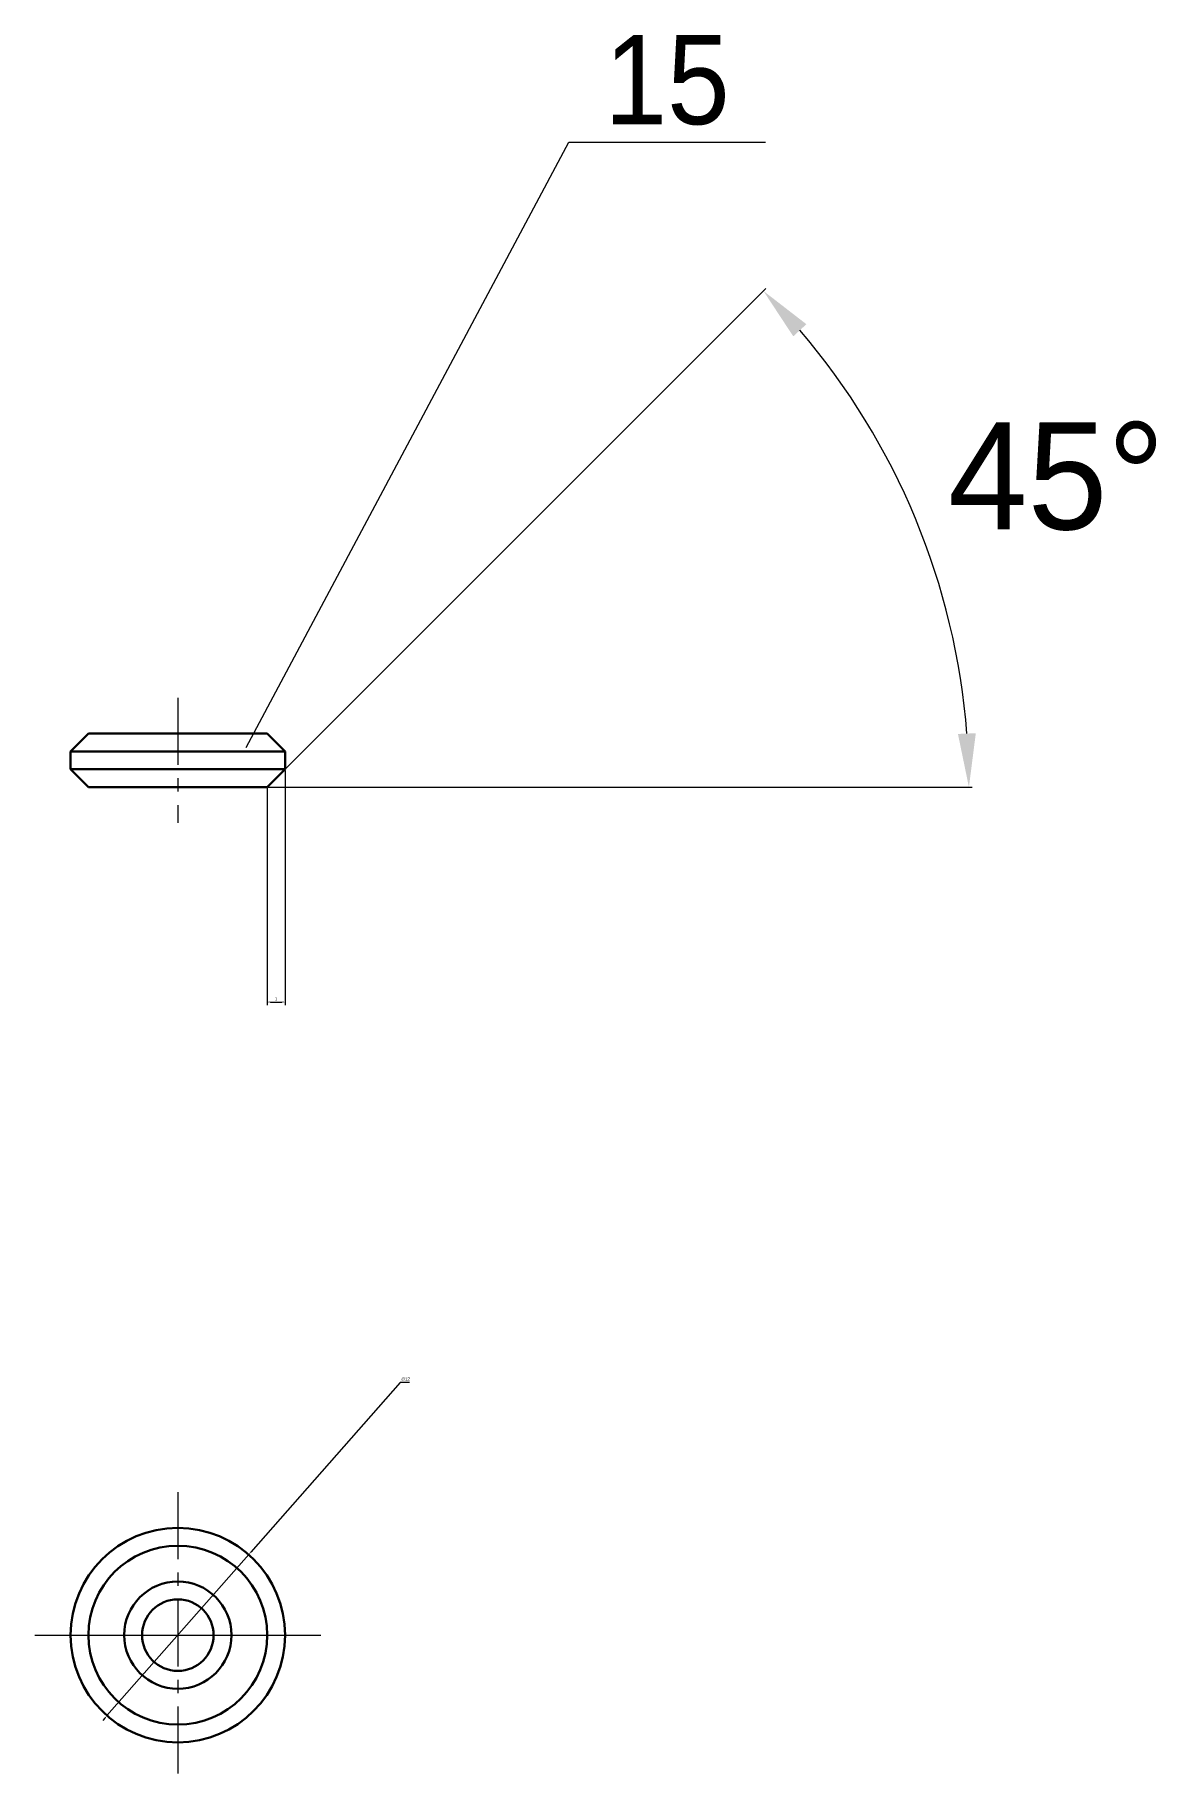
# Model space of a CAD drawing. Extents: x -146 to -10, y 171 to 269.
# Drawn here: x -146.3 to -83.6, y 171.4 to 268.9 of the extents above; entities that cross this region are included whole.
import ezdxf
from ezdxf.enums import TextEntityAlignment as Align

# ---------------------------------------------------------------- set-up
doc = ezdxf.new("R2010")
doc.units = 0
doc.header["$LTSCALE"] = 3
doc.header["$MEASUREMENT"] = 0
for name, pattern in [('AXES', [2, 1.25, -0.25, 0.25, -0.25]), ('CACHE', [0.375, 0.25, -0.125]), ('CONTINU', [0])]:
    doc.linetypes.add(name, pattern=pattern)
for name, color, linetype, lineweight in [('1', 1, 'CACHE', 30), ('AXES', 3, 'AXES', 9), ('COTATION', 4, 'CONTINU', 9), ('FORT', 1, 'CONTINU', 30)]:
    doc.layers.add(name, color=color, linetype=linetype, lineweight=lineweight)

msp = doc.modelspace()

# ---------------------------------------------------------------- texts
at = {"layer": 'AXES', "linetype": 'ByBlock', "char_height": 0.18, "attachment_point": 5}
for s, insert in [('\\A1;1', (-132.845, 214.97)), ('\\A1;∅12', (-125.597, 193.693))]:
    msp.add_mtext(s, dxfattribs=dict(at, insert=insert))
at = {"layer": 'COTATION', "width": 1.05}
msp.add_text('15', height=5, dxfattribs=at).set_placement((-114.47, 263.897), (-107.47, 263.897), align=Align.FIT)
at = {"layer": 'COTATION', "linetype": 'ByBlock', "insert": (-89.193, 244.187), "char_height": 6, "attachment_point": 5}
msp.add_mtext('\\A1;45°', dxfattribs=at)

# ---------------------------------------------------------------- linework, layer by layer
at = {"layer": '1', "linetype": 'ByBlock'}
for radius in [6, 5, 3, 2]:
    msp.add_circle((-138.345, 179.371), radius, dxfattribs=at)
at = {"layer": 'AXES'}
for p, q in [((-138.345, 231.809), (-138.345, 224.809)), ((-138.345, 187.371), (-138.345, 171.371))]:
    msp.add_line(p, q, dxfattribs=at)
at = {"layer": 'AXES', "linetype": 'ByBlock'}
for p, q in [((-132.345, 227.747), (-132.345, 214.61)), ((-133.345, 226.747), (-133.345, 214.61)), ((-133.165, 214.79), (-132.525, 214.79)), ((-125.897, 193.513), (-134.261, 184.01)), ((-125.387, 193.513), (-125.897, 193.513)), ((-142.309, 174.867), (-134.38, 183.875)), ((-146.345, 179.371), (-130.345, 179.371)), ((-142.428, 174.732), (-142.546, 174.597))]:
    msp.add_line(p, q, dxfattribs=at)
for points in [[(-133.165, 214.82), (-133.165, 214.76), (-133.345, 214.79)], [(-132.525, 214.82), (-132.525, 214.76), (-132.345, 214.79)], [(-134.284, 184.03), (-134.239, 183.99), (-134.38, 183.875)], [(-142.45, 174.752), (-142.405, 174.712), (-142.309, 174.867)]]:
    msp.add_solid(points, dxfattribs=at)
at = {"layer": 'COTATION'}
for p, q in [((-134.53, 229.023), (-116.47, 262.897)), ((-116.47, 262.897), (-105.47, 262.897))]:
    msp.add_line(p, q, dxfattribs=at)
at = {"layer": 'COTATION', "linetype": 'ByBlock'}
for p, q in [((-132.3, 227.853), (-105.455, 254.699)), ((-133.282, 226.809), (-93.903, 226.809))]:
    msp.add_line(p, q, dxfattribs=at)
msp.add_arc((-133.345, 226.809), 39.262, 4.37906, 40.62094, dxfattribs=at)
for points in [[(-103.91, 252.031), (-103.177, 252.71), (-105.582, 254.571)], [(-93.698, 229.826), (-94.697, 229.788), (-94.083, 226.809)]]:
    msp.add_solid(points, dxfattribs=at)
at = {"layer": 'FORT'}
for p, q in [((-143.345, 229.809), (-144.345, 228.809)), ((-143.345, 229.809), (-141.345, 229.809)), ((-141.345, 229.809), (-138.345, 229.809)), ((-135.345, 229.809), (-138.345, 229.809)), ((-133.345, 229.809), (-135.345, 229.809)), ((-133.345, 229.809), (-132.345, 228.809)), ((-144.345, 228.809), (-132.345, 228.809)), ((-144.345, 228.809), (-144.345, 227.809)), ((-132.345, 228.809), (-132.345, 227.809)), ((-144.345, 227.809), (-132.345, 227.809)), ((-143.345, 226.809), (-144.345, 227.809)), ((-141.345, 227.809), (-138.345, 227.809)), ((-133.345, 226.809), (-132.345, 227.809)), ((-133.345, 226.809), (-143.345, 226.809))]:
    msp.add_line(p, q, dxfattribs=at)

msp.set_redraw_order([(e.dxf.handle, doc.entitydb.next_handle()) for e in msp.query("TEXT MTEXT ATTDEF DIMENSION ARC_DIMENSION")])  # texts and dimensions are drawn at this point

doc.saveas('drawing.dxf')
